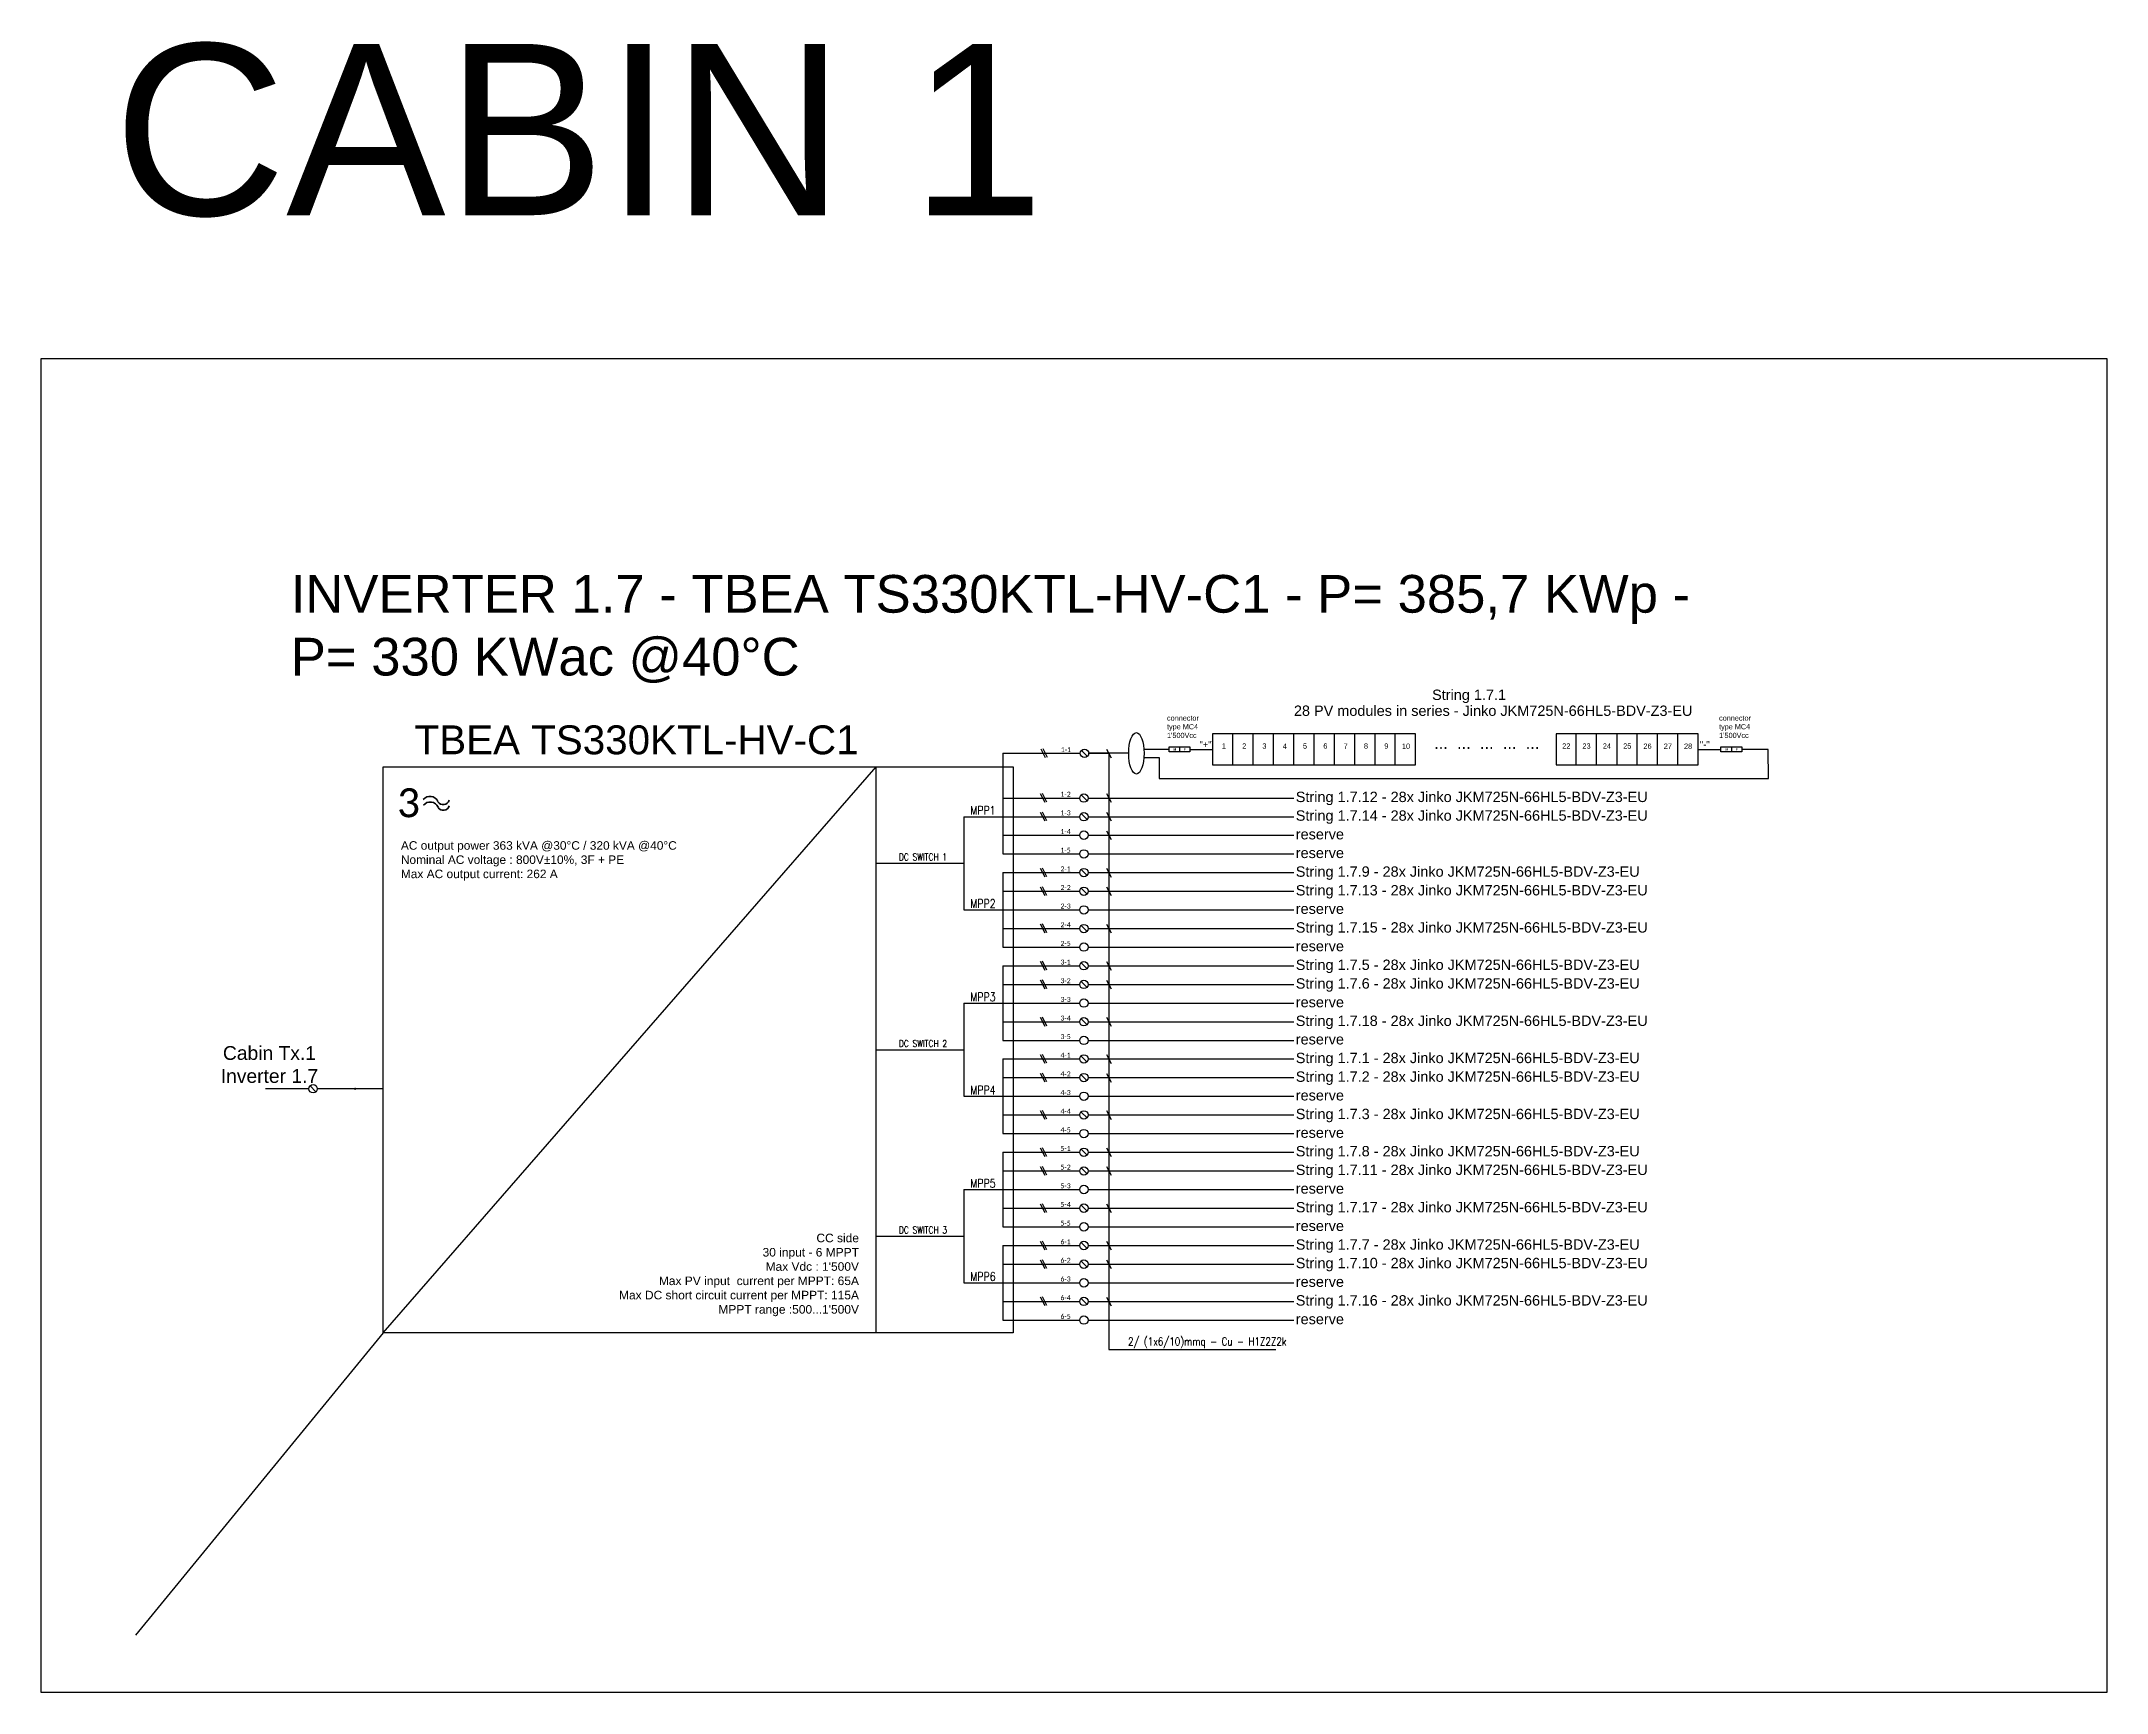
# Model space of a CAD drawing. Header units: millimetres. Extents: x 14856 to 141494, y 133975 to 167686.
# Drawn here: x 100788 to 112850, y 158047 to 167686 of the extents above; entities that cross this region are included whole.
import ezdxf

# ---------------------------------------------------------------- set-up
doc = ezdxf.new("R2010")
doc.units = ezdxf.units.MM
doc.linetypes.add('TRATTEGGIATA', pattern=[19.05, 12.7, -6.35])
doc.layers.add('-Testi', color=1, linetype='Continuous')
doc.layers.add('TRATTEGGIATA', color=40, linetype='TRATTEGGIATA')
doc.styles.add('Legend', font='calibri.ttf')
doc.styles.add('SIMPLEX', font='SIMPLEX', dxfattribs={"width": 0.8})
doc.styles.get("Standard").update_dxf_attribs({"font": 'arial.ttf'})

# ---------------------------------------------------------------- blocks, each defined once
blk = doc.blocks.new('P00102')
at = {"color": 1, "linetype": 'ByBlock', "lineweight": 25}
for p, q in [((0, 4), (-4, -4)), ((2, 4), (-2, -4)), ((4, 4), (0, -4))]:
    blk.add_line(p, q, dxfattribs=at)
blk = doc.blocks.new('P00')
at = {"color": 1}
for points in [[(-19, 26), (7, -25)], [(20, -25), (-6, 26)]]:
    blk.add_lwpolyline(points, dxfattribs=at)

msp = doc.modelspace()

# ---------------------------------------------------------------- linework, layer by layer
for points in [[(107009, 163555), (107035, 163504)], [(107009, 163555), (107035, 163504)], [(107435, 163568), (107435, 163538)], [(107628, 163644), (107628, 163462), (108814, 163462), (108814, 163644), (107628, 163644)], [(107747, 163462), (107747, 163644)], [(107865, 163462), (107865, 163643)], [(107984, 163461), (107984, 163643)], [(108102, 163462), (108102, 163644)], [(108221, 163462), (108221, 163643)], [(108340, 163461), (108340, 163643)], [(108458, 163462), (108458, 163644)], [(108577, 163462), (108577, 163643)], [(108695, 163461), (108695, 163643)], [(109634, 163644), (109634, 163462), (110464, 163462), (110464, 163644), (109634, 163644)], [(109752, 163462), (109752, 163644)], [(109871, 163462), (109871, 163643)], [(109990, 163461), (109990, 163643)], [(110108, 163462), (110108, 163644)], [(110227, 163462), (110227, 163643)], [(110227, 163462), (110227, 163643)], [(110345, 163461), (110345, 163643)], [(110345, 163461), (110345, 163643)], [(110464, 163462), (110464, 163644)], [(110658, 163568), (110658, 163538)], [(102784, 160147), (105663, 163451)], [(105663, 160147), (105663, 163451)], [(106403, 163530), (106403, 162943)], [(106898, 163512), (106863, 163547)], [(106902, 163530), (107022, 163530), (107022, 160050)], [(107495, 163553), (107628, 163553)], [(110464, 163553), (110597, 163553)], [(106895, 163252), (106860, 163287)], [(107009, 163295), (107035, 163244)], [(106175, 163160), (106403, 163160)], [(106175, 163160), (106175, 162616)], [(106895, 163143), (106860, 163178)], [(107009, 163186), (107035, 163135)], [(107009, 163077), (107035, 163026)], [(105663, 162888), (106175, 162888)], [(106403, 162834), (106403, 162399)], [(106895, 162817), (106860, 162851)], [(107009, 162859), (107035, 162808)], [(106895, 162708), (106860, 162742)], [(107009, 162751), (107035, 162700)], [(106175, 162616), (106403, 162616)], [(106895, 162490), (106860, 162525)], [(107009, 162533), (107035, 162482)], [(106403, 162290), (106403, 161854)], [(106895, 162272), (106860, 162307)], [(107009, 162315), (107035, 162264)], [(106895, 162163), (106860, 162198)], [(107009, 162206), (107035, 162155)], [(106175, 162072), (106403, 162072)], [(106175, 162072), (106175, 161528)], [(107009, 161989), (107035, 161938)], [(106895, 161946), (106860, 161981)], [(105663, 161800), (106175, 161800)], [(106403, 161746), (106403, 161310)], [(106895, 161728), (106860, 161763)], [(107009, 161771), (107035, 161720)], [(106895, 161619), (106860, 161654)], [(107009, 161662), (107035, 161611)], [(102392, 161555), (102358, 161589)], [(102784, 161572), (102400, 161572)], [(106175, 161528), (106403, 161528)], [(106895, 161402), (106860, 161436)], [(107009, 161445), (107035, 161393)], [(106403, 161201), (106403, 160766)], [(106895, 161184), (106860, 161219)], [(107009, 161227), (107035, 161176)], [(106895, 161075), (106860, 161110)], [(107009, 161118), (107035, 161067)], [(106175, 160984), (106403, 160984)], [(106175, 160984), (106175, 160439)], [(107009, 160900), (107035, 160849)], [(106895, 160857), (106860, 160892)], [(105663, 160712), (106175, 160712)], [(106895, 160640), (106860, 160675)], [(107009, 160683), (107035, 160632)], [(106403, 160657), (106403, 160222)], [(106895, 160531), (106860, 160566)], [(107009, 160574), (107035, 160523)], [(106175, 160439), (106403, 160439)], [(106895, 160313), (106860, 160348)], [(107009, 160356), (107035, 160305)], [(107022, 160050), (107997, 160050)]]:
    msp.add_lwpolyline(points)
at = {"color": 40}
for points in [[(107228, 163555), (107373, 163555)], [(107138, 163530), (106905, 163530)], [(107228, 163505), (107317, 163505), (107317, 163383), (110874, 163383), (110873, 163553), (110719, 163553)]]:
    msp.add_lwpolyline(points, dxfattribs=at)
for points in [[(107374, 163568), (107495, 163568), (107495, 163538), (107374, 163538)], [(110597, 163568), (110719, 163568), (110719, 163538), (110597, 163538)], [(102784, 163451), (106464, 163451), (106464, 160147), (102784, 160147)]]:
    msp.add_lwpolyline(points, close=True)
at = {"color": 40, "linetype": 'Continuous'}
for points in [[(106403, 163530), (106856, 163530)], [(106902, 163269), (108102, 163269)], [(106902, 163160), (108102, 163160)], [(106902, 162834), (108102, 162834)], [(106902, 162725), (108102, 162725)], [(106902, 162507), (108102, 162507)], [(106902, 162290), (108102, 162290)], [(106403, 162181), (106853, 162181)], [(106902, 162181), (108102, 162181)], [(106902, 161963), (108102, 161963)], [(106403, 161746), (106853, 161746)], [(106902, 161746), (108102, 161746)], [(106403, 161637), (106853, 161637)], [(106902, 161637), (108102, 161637)], [(106403, 161419), (106853, 161419)], [(106902, 161419), (108102, 161419)], [(106403, 161201), (106853, 161201)], [(106902, 161201), (108102, 161201)], [(106403, 161092), (106853, 161092)], [(106902, 161092), (108102, 161092)], [(106403, 160875), (106853, 160875)], [(106902, 160875), (108102, 160875)], [(106403, 160657), (106853, 160657)], [(106403, 160548), (106853, 160548)], [(106902, 160657), (108102, 160657)], [(106902, 160548), (108102, 160548)], [(106403, 160331), (106853, 160331)], [(106902, 160331), (108102, 160331)]]:
    msp.add_lwpolyline(points, dxfattribs=at)
at = {"color": 8, "linetype": 'Continuous'}
for points in [[(106403, 163052), (106853, 163052)], [(106902, 163052), (108102, 163052)], [(106403, 162943), (106853, 162943)], [(106902, 162943), (108102, 162943)], [(106403, 162616), (106853, 162616)], [(106902, 162616), (108102, 162616)], [(106403, 162399), (106853, 162399)], [(106902, 162399), (108102, 162399)], [(106403, 162072), (106853, 162072)], [(106902, 162072), (108102, 162072)], [(106403, 161854), (106853, 161854)], [(106902, 161854), (108102, 161854)], [(106403, 161528), (106853, 161528)], [(106902, 161528), (108102, 161528)], [(106403, 161310), (106853, 161310)], [(106902, 161310), (108102, 161310)], [(106403, 160984), (106853, 160984)], [(106902, 160984), (108102, 160984)], [(106403, 160766), (106853, 160766)], [(106902, 160766), (108102, 160766)], [(106403, 160439), (106853, 160439)], [(106902, 160439), (108102, 160439)], [(106403, 160222), (106853, 160222)], [(106902, 160222), (108102, 160222)]]:
    msp.add_lwpolyline(points, dxfattribs=at)
at = {"color": 4}
msp.add_lwpolyline([(102350, 161572), (102098, 161572)], dxfattribs=at)
at = {"color": 7}
for centre in [(106880, 163530), (106877, 163269), (106877, 163160), (106877, 162834), (106877, 162725), (106877, 162507), (106877, 162290), (106877, 162181), (106877, 161963), (106877, 161746), (106877, 161637), (106877, 161419), (106877, 161201), (106877, 161092), (106877, 160875), (106877, 160657), (106877, 160548), (106877, 160331)]:
    msp.add_circle(centre, 24.6, dxfattribs=at)
at = {"color": 8, "linetype": 'Continuous'}
msp.add_circle((106877, 163052), 24.6, dxfattribs=at)
at = {"color": 8}
for centre in [(106877, 162943), (106877, 162616), (106877, 162399), (106877, 162072), (106877, 161854), (106877, 161528), (106877, 161310), (106877, 160984), (106877, 160766), (106877, 160439), (106877, 160222)]:
    msp.add_circle(centre, 24.6, dxfattribs=at)
msp.add_circle((102375, 161572), 24.6)
at = {"lineweight": 35}
for centre, radius, start, end in [((103058, 163229), 50.1, 22.5771, 141.9874), ((103059, 163196), 50.1, 22.5771, 141.9874), ((103135, 163267), 36.5, 211.9962, 342.6174), ((103136, 163234), 36.5, 211.9962, 342.6174)]:
    msp.add_arc(centre, radius, start, end, dxfattribs=at)
msp.add_ellipse((107183, 163530), major_axis=(0, -121), ratio=0.370747)
at = {"layer": 'Defpoints', "color": 1}
msp.add_line((102784, 160147), (101339, 158383), dxfattribs=at)
msp.add_lwpolyline([(100788, 165834), (112850, 165834), (112850, 158047), (100788, 158047)], close=True, dxfattribs=at)
at = {"layer": 'TRATTEGGIATA', "color": 40, "linetype": 'Continuous', "ltscale": 0.5}
for points in [[(106403, 163269), (106853, 163269)], [(106403, 163160), (106853, 163160)], [(106403, 162834), (106853, 162834)], [(106403, 162725), (106853, 162725)], [(106403, 162507), (106853, 162507)], [(106403, 162290), (106853, 162290)], [(106403, 161963), (106853, 161963)]]:
    msp.add_lwpolyline(points, dxfattribs=at)

# ---------------------------------------------------------------- block references
for name, p in [('P00', (106644, 163530)), ('P00', (106641, 163269)), ('P00', (106641, 163161)), ('P00', (106641, 162834)), ('P00', (106641, 162725)), ('P00', (106641, 162508)), ('P00', (106641, 162290)), ('P00', (106641, 162181)), ('P00', (106641, 161963)), ('P00', (106641, 161746)), ('P00', (106641, 161637)), ('P00102', (102620, 161572)), ('P00', (106641, 161419)), ('P00', (106641, 161201)), ('P00', (106641, 161093)), ('P00', (106641, 160875)), ('P00', (106641, 160657)), ('P00', (106641, 160548)), ('P00', (106641, 160331))]:
    msp.add_blockref(name, p)

# ---------------------------------------------------------------- texts
at = {"layer": '-Testi', "color": 7, "attachment_point": 5, "style": 'SIMPLEX'}
for s, insert, char_height, width in [('MPP1', (106287, 163197), 50, 54.43), ('DC SWITCH 1', (105937, 162925), 40, 391.73), ('MPP2', (106287, 162653), 50, 54.43), ('MPP3', (106287, 162108), 50, 54.43), ('DC SWITCH 2', (105937, 161836), 40, 391.73), ('MPP4', (106287, 161564), 50, 54.43), ('MPP5', (106287, 161020), 50, 54.43), ('DC SWITCH 3', (105937, 160748), 40, 391.73), ('MPP6', (106287, 160476), 50, 54.43), ('2/ (1x6/10)mmq - Cu - H1Z2Z2k', (107597, 160089), 46.62, 1811.15)]:
    msp.add_mtext(s, dxfattribs=dict(at, insert=insert, char_height=char_height, width=width))
for s, insert, char_height, width, attachment_point in [('CABIN 1', (101209, 167671), 1000, 9076.37, 1), ('INVERTER 1.7 - TBEA TS330KTL-HV-C1 - P= 385,7 KWp - P= 330 KWac @40°C', (102245, 164571), 220, 8459.92, 1), ('28 PV modules in series - Jinko JKM725N-66{\\C7;HL5-BD}V-Z3-EU', (108103, 163809), 60.44, 2681.98, 1), ('TBEA TS330KTL-HV-C1', (102968, 163693), 168.7, 3487.59, 1), ("connector type MC4\\P1'500Vcc", (107362, 163751), 30.34, 266.35, 1), ("connector type MC4\\P1'500Vcc", (110586, 163751), 30.34, 266.35, 1), ('\\pxql;{\\fArial|b1|i0|c0|p34;M}', (107399, 163560), 13.78, 16.7, 1), ('\\pxql;{\\fArial|b1|i0|c0|p34;F}', (107460, 163560), 13.78, 16.7, 1), ("''+''", (107551, 163601), 38.1, 72.4, 1), ('1 ', (107682, 163588), 30.8, 30.84, 1), ('2 ', (107801, 163588), 30.8, 30.84, 1), ('3 ', (107919, 163588), 30.8, 30.84, 1), ('4 ', (108038, 163587), 30.8, 30.84, 1), ('5 ', (108156, 163588), 30.8, 30.84, 1), ('6 ', (108275, 163588), 30.8, 30.84, 1), ('7 ', (108393, 163587), 30.8, 30.84, 1), ('8 ', (108512, 163588), 30.8, 30.84, 1), ('9 ', (108631, 163588), 30.8, 30.84, 1), ('10 ', (108734, 163587), 30.8, 30.84, 1), ('...  ...  ...  ...  ... ', (108922, 163625), 68.89, 747.03, 1), ('22 ', (109670, 163588), 30.8, 30.84, 1), ('23 ', (109788, 163588), 30.8, 30.84, 1), ('24 ', (109907, 163588), 30.8, 30.84, 1), ('25 ', (110026, 163588), 30.8, 30.84, 1), ('26 ', (110144, 163587), 30.8, 30.84, 1), ('27', (110263, 163587), 30.8, 30.84, 1), ('28 ', (110381, 163587), 30.8, 30.84, 1), ("''-''", (110473, 163601), 38.1, 72.4, 1), ('\\pxql;{\\fArial|b1|i0|c0|p34;M}', (110623, 163560), 13.78, 16.7, 1), ('\\pxql;{\\fArial|b1|i0|c0|p34;F}', (110683, 163560), 13.78, 16.7, 1), ('AC output power 363 kVA @30°C / 320 kVA @40°C\\PNominal AC voltage : 800V±10%, 3F + PE \\PMax AC output current: 262 A', (102888, 163017), 49.77, 2205.22, 1), ('\\pxqc;Cabin Tx.1\\PInverter 1.7', (101665, 161821), 80.48, 910.84, 1), ("CC side\\P30 input - 6 MPPT \\PMax Vdc : 1'500V\\PMax PV input  current per MPPT: 65A\\PMax DC short circuit current per MPPT: 115A \\PMPPT range :500...1'500V ", (105563, 160726), 50, 1795.44, 3)]:
    msp.add_mtext(s, dxfattribs=dict(insert=insert, char_height=char_height, width=width, attachment_point=attachment_point))
at = {"color": 7, "char_height": 60.44, "width": 4500, "attachment_point": 1}
for s, insert in [('String 1.7.1', (108910, 163902)), ('String 1.7.12 - 28x Jinko JKM725N-66HL5-BDV-Z3-EU', (108114, 163306)), ('String 1.7.14 - 28x Jinko JKM725N-66HL5-BDV-Z3-EU', (108114, 163197)), ('String 1.7.9 - 28x Jinko JKM725N-66HL5-BDV-Z3-EU', (108114, 162870)), ('String 1.7.13 - 28x Jinko JKM725N-66HL5-BDV-Z3-EU', (108114, 162761)), ('String 1.7.15 - 28x Jinko JKM725N-66HL5-BDV-Z3-EU', (108114, 162544)), ('String 1.7.5 - 28x Jinko JKM725N-66HL5-BDV-Z3-EU', (108114, 162326)), ('String 1.7.6 - 28x Jinko JKM725N-66HL5-BDV-Z3-EU', (108114, 162217)), ('String 1.7.18 - 28x Jinko JKM725N-66HL5-BDV-Z3-EU', (108114, 161999)), ('String 1.7.1 - 28x Jinko JKM725N-66HL5-BDV-Z3-EU', (108114, 161782)), ('String 1.7.2 - 28x Jinko JKM725N-66HL5-BDV-Z3-EU', (108114, 161673)), ('String 1.7.3 - 28x Jinko JKM725N-66HL5-BDV-Z3-EU', (108114, 161455)), ('String 1.7.8 - 28x Jinko JKM725N-66HL5-BDV-Z3-EU', (108114, 161238)), ('String 1.7.11 - 28x Jinko JKM725N-66HL5-BDV-Z3-EU', (108114, 161129)), ('String 1.7.17 - 28x Jinko JKM725N-66HL5-BDV-Z3-EU', (108114, 160911)), ('String 1.7.7 - 28x Jinko JKM725N-66HL5-BDV-Z3-EU', (108114, 160693)), ('String 1.7.10 - 28x Jinko JKM725N-66HL5-BDV-Z3-EU', (108114, 160585)), ('String 1.7.16 - 28x Jinko JKM725N-66HL5-BDV-Z3-EU', (108114, 160367))]:
    msp.add_mtext(s, dxfattribs=dict(at, insert=insert))
at = {"color": 7, "char_height": 28.9, "width": 87.84, "attachment_point": 1, "style": 'Legend'}
for s, insert in [('1-1', (106742, 163566)), ('1-2', (106740, 163306)), ('1-3', (106740, 163197)), ('2-1', (106740, 162870)), ('2-2', (106740, 162761)), ('2-4', (106740, 162544)), ('3-1', (106740, 162326)), ('3-2', (106740, 162217)), ('3-4', (106740, 161999)), ('4-1', (106740, 161782)), ('4-2', (106740, 161673)), ('4-4', (106740, 161455)), ('5-1', (106740, 161238)), ('5-2', (106740, 161129)), ('5-4', (106740, 160911)), ('6-1', (106740, 160693)), ('6-2', (106740, 160585)), ('6-4', (106740, 160367))]:
    msp.add_mtext(s, dxfattribs=dict(at, insert=insert))
at = {"insert": (102866, 163326), "char_height": 169, "width": 2757.72, "attachment_point": 1, "style": 'Legend'}
msp.add_mtext('3', dxfattribs=at)
at = {"color": 8, "char_height": 28.9, "width": 87.84, "attachment_point": 1, "style": 'Legend'}
for s, insert in [('1-4', (106740, 163088)), ('1-5', (106740, 162979)), ('2-3', (106740, 162653)), ('2-5', (106740, 162435)), ('3-3', (106740, 162108)), ('3-5', (106740, 161891)), ('4-3', (106740, 161564)), ('4-5', (106740, 161346)), ('5-3', (106740, 161020)), ('5-5', (106740, 160802)), ('6-3', (106740, 160476)), ('6-5', (106740, 160258))]:
    msp.add_mtext(s, dxfattribs=dict(at, insert=insert))
at = {"color": 8, "char_height": 60.4, "width": 4500, "attachment_point": 1}
for insert in [(108114, 163088), (108114, 162979), (108114, 162653), (108114, 162435), (108114, 162108), (108114, 161891), (108114, 161564), (108114, 161346), (108114, 161020), (108114, 160802), (108114, 160476), (108114, 160258)]:
    msp.add_mtext('reserve', dxfattribs=dict(at, insert=insert))

doc.saveas('drawing.dxf')
